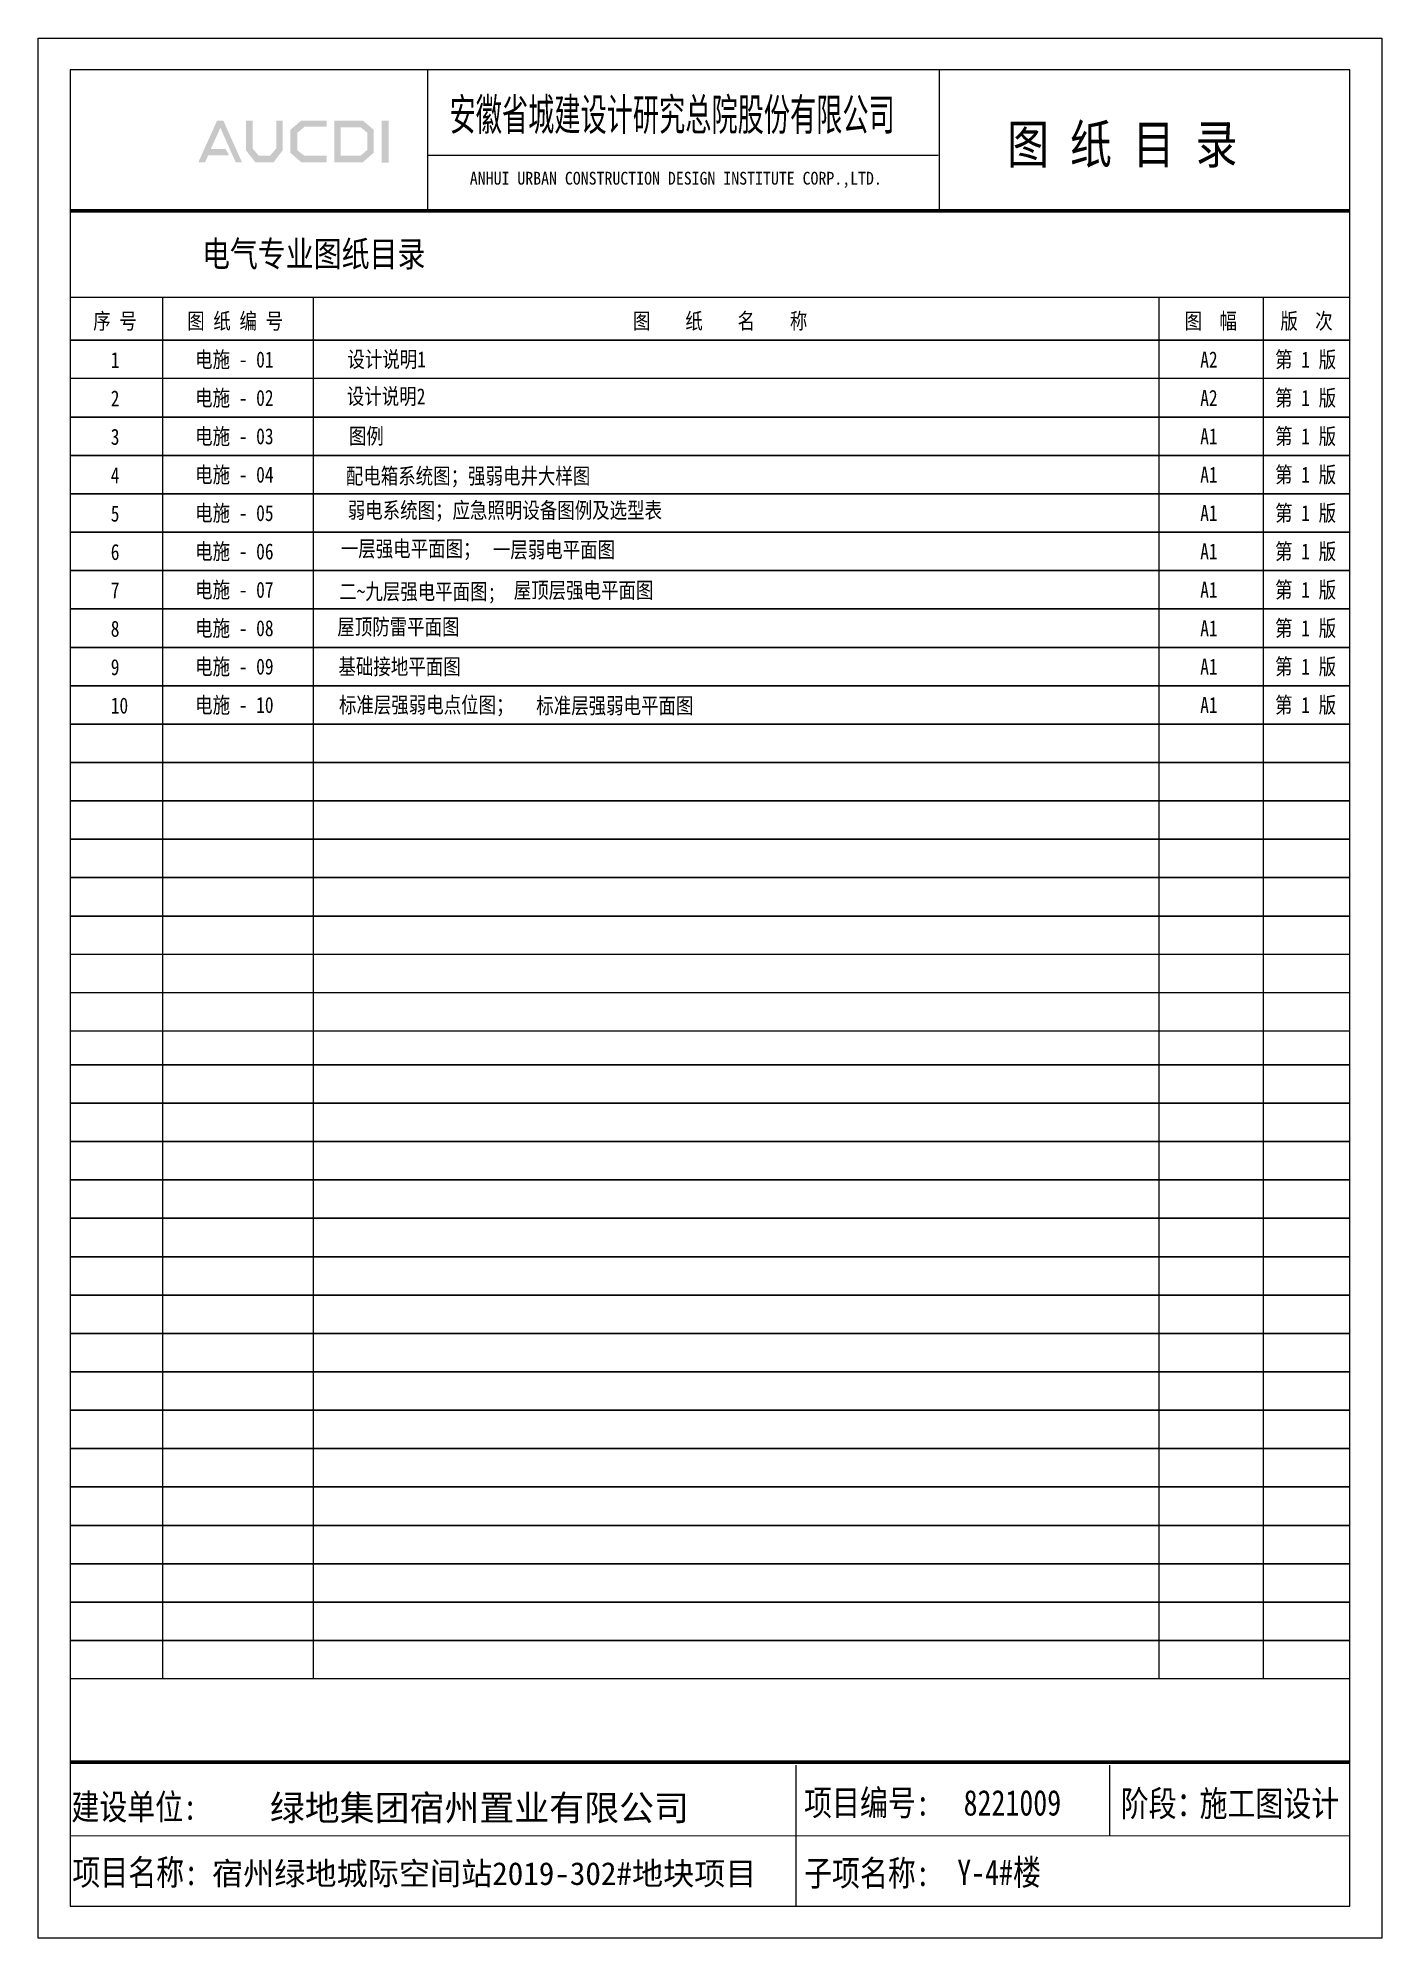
# Model space of a CAD drawing. Extents: x 5031545 to 5313844, y -886381 to -283477.
# Drawn here: x 5061544 to 5082544, y -666227 to -636527 of the extents above; entities that cross this region are included whole.
import ezdxf

# ---------------------------------------------------------------- set-up
doc = ezdxf.new("R2010")
doc.units = 0
doc.header["$LTSCALE"] = 1000
doc.header["$MEASUREMENT"] = 0
doc.layers.add('图框', color=147, linetype='CONTINUOUS', lineweight=20)
doc.layers.add('图签', color=147, linetype='CONTINUOUS', lineweight=18)
doc.layers.add('图签文字', color=4, linetype='CONTINUOUS')
doc.styles.add('宋体', font='', dxfattribs={"height": 4})
doc.styles.add('建筑图签-1', font='simhei.ttf', dxfattribs={"width": 0.7})
doc.styles.get('宋体').set_extended_font_data('SimSun')

msp = doc.modelspace()

# ---------------------------------------------------------------- texts
at = {"layer": '图签', "color": 6, "style": '宋体'}
for s, height, p in [('绿地集团宿州置业有限公司', 400, (5065166.6, -664392.9)), ('宿州绿地城际空间站2019-302#地块项目', 356.677, (5064262, -665397.7))]:
    msp.add_text(s, height=height, dxfattribs=at).set_placement(p)
at = {"layer": '图签文字', "color": 7, "style": '建筑图签-1'}
for s, height, width, p in [('安徽省城建设计研究总院股份有限公司', 500, 0.6, (5067974.2, -637972.3)), ('图 纸 目 录', 600, 0.8, (5076686.6, -638486.4)), ('序 号', 250, 0.8, (5062406, -641075.6)), ('图 纸 编 号', 250, 0.8, (5063873.7, -641075.6)), ('图    纸    名    称', 250, 0.8, (5070840.7, -641075.6)), ('图  幅', 250, 0.8, (5079459.3, -641075.6)), ('版  次', 250, 0.8, (5080955.8, -641075.6)), ('1', 250, 0.8, (5062680.2, -641686.1)), ('电施 - 01', 250, 0.8, (5063998.3, -641677.4)), ('设计说明1', 250, 0.8, (5066377.7, -641674.7)), ('A2', 250, 0.8, (5079703.6, -641677.4)), ('第 1 版', 250, 0.8, (5080873, -641677.4)), ('2', 250, 0.8, (5062680.2, -642286.1)), ('电施 - 02', 250, 0.8, (5063998.3, -642277.4)), ('设计说明2', 250, 0.8, (5066369.4, -642252.7)), ('A2', 250, 0.8, (5079703.6, -642277.4)), ('第 1 版', 250, 0.8, (5080873, -642277.4)), ('3', 250, 0.8, (5062680.2, -642886.1)), ('电施 - 03', 250, 0.8, (5063998.3, -642877.4)), ('图例', 250, 0.8, (5066400.6, -642874.3)), ('A1', 250, 0.8, (5079703.6, -642877.4)), ('第 1 版', 250, 0.8, (5080873, -642877.4)), ('4', 250, 0.8, (5062680.2, -643486.1)), ('电施 - 04', 250, 0.8, (5063998.3, -643477.4)), ('配电箱系统图；强弱电井大样图', 250, 0.8, (5066353.7, -643498.4)), ('A1', 250, 0.8, (5079703.6, -643477.4)), ('第 1 版', 250, 0.8, (5080873, -643477.4)), ('5', 250, 0.8, (5062680.2, -644086.1)), ('电施 - 05', 250, 0.8, (5063998.3, -644077.4)), ('弱电系统图；应急照明设备图例及选型表', 250, 0.8, (5066383.5, -644033.6)), ('A1', 250, 0.8, (5079703.6, -644077.4)), ('第 1 版', 250, 0.8, (5080873, -644077.4)), ('6', 250, 0.8, (5062680.2, -644686.1)), ('电施 - 06', 250, 0.8, (5063998.3, -644677.4)), ('一层强电平面图；', 250, 0.8, (5066274.6, -644634.8)), ('一层弱电平面图', 250, 0.8, (5068649.9, -644651.1)), ('A1', 250, 0.8, (5079703.6, -644677.4)), ('第 1 版', 250, 0.8, (5080873, -644677.4)), ('7', 250, 0.8, (5062680.2, -645286.1)), ('电施 - 07', 250, 0.8, (5063998.3, -645277.4)), ('二~九层强电平面图;', 250, 0.8, (5066249.7, -645303.3)), ('屋顶层强电平面图', 250, 0.8, (5068976.5, -645283.5)), ('A1', 250, 0.8, (5079703.6, -645277.4)), ('第 1 版', 250, 0.8, (5080873, -645277.4)), ('8', 250, 0.8, (5062680.2, -645886.1)), ('电施 - 08', 250, 0.8, (5063998.3, -645877.4)), ('屋顶防雷平面图', 250, 0.8, (5066220, -645855)), ('A1', 250, 0.8, (5079703.6, -645877.4)), ('第 1 版', 250, 0.8, (5080873, -645877.4)), ('9', 250, 0.8, (5062680.2, -646486.1)), ('电施 - 09', 250, 0.8, (5063998.3, -646477.4)), ('基础接地平面图', 250, 0.8, (5066238, -646477.3)), ('A1', 250, 0.8, (5079703.6, -646477.4)), ('第 1 版', 250, 0.8, (5080873, -646477.4)), ('10', 250, 0.8, (5062680.2, -647086.1)), ('电施 - 10', 250, 0.8, (5063998.3, -647077.4)), ('标准层强弱电点位图；', 250, 0.8, (5066245.6, -647076.1)), ('标准层强弱电平面图', 250, 0.8, (5069328.9, -647088.4)), ('A1', 250, 0.8, (5079703.6, -647077.4)), ('第 1 版', 250, 0.8, (5080873, -647077.4)), (' 建设单位: ', 400, 0.8, (5061847.4, -664377.8)), ('项目编号:', 400, 0.8, (5073513.9, -664312.8)), ('阶段：', 400, 0.8, (5078461.1, -664325.2)), ('项目名称:', 400, 0.8, (5062080.9, -665400.3)), ('子项名称:', 400, 0.8, (5073513.9, -665412.6))]:
    msp.add_text(s, height=height, dxfattribs=dict(at, width=width)).set_placement(p)
at = {"layer": '图签文字', "linetype": 'Continuous', "style": '建筑图签-1', "width": 0.91}
msp.add_text('ANHUI URBAN CONSTRUCTION DESIGN INSTITUTE CORP.,LTD.', height=200, dxfattribs=at).set_placement((5068290.3, -638818.8))
at = {"layer": '图签文字', "style": '建筑图签-1', "width": 0.8}
msp.add_text('电气专业图纸目录', height=400, dxfattribs=at).set_placement((5064105.7, -640101.2))
at = {"layer": '图签文字', "color": 6, "style": '建筑图签-1', "width": 0.8}
for s, p in [('8221009', (5076006.7, -664312.8)), ('施工图设计', (5079693.8, -664325.2)), ('Y-4#楼', (5075906.9, -665400.3))]:
    msp.add_text(s, height=400, dxfattribs=at).set_placement(p)

# ---------------------------------------------------------------- hatches: boundary and pattern name
at = {"layer": '图签文字'}
h = msp.add_hatch(color=4, dxfattribs=at)
h.paths.add_polyline_path([(5066914.7, -637821.5), (5067021.5, -637821.5), (5067021.5, -638476.3), (5066914.7, -638476.3)])
h.paths.add_polyline_path([(5066274.9, -637920.7), (5066274.9, -638367.8), (5066581.4, -638367.8), (5066686.9, -638277.1), (5066686.9, -638006.3), (5066584.6, -637920.7)], flags=16)
h.paths.add_polyline_path([(5066174.5, -637820.3), (5066174.5, -638468.1), (5066618.6, -638468.1), (5066787.3, -638323.2), (5066787.3, -637959.4), (5066621, -637820.3)])
h.paths.add_polyline_path([(5066053.1, -637817.2), (5066053.1, -637915.2), (5065707, -637915.2), (5065594.2, -638009.5), (5065594.2, -638281.3), (5065707, -638368.3), (5066054.9, -638368.3), (5066054.9, -638471.8), (5065660.8, -638471.8), (5065488.7, -638323.9), (5065488.7, -637959.6), (5065657.1, -637817.2)])
h.paths.add_polyline_path([(5064792.6, -637818.7), (5064895.1, -637818.7), (5064895.1, -638252.8), (5064992.1, -638364.5), (5065171, -638364.5), (5065268, -638252.8), (5065268, -637818.7), (5065364.9, -637818.7), (5065364.9, -638284.4), (5065225.1, -638468.9), (5064938, -638468.9), (5064792.6, -638282.6)])
h.paths.add_polyline_path([(5064340.5, -637819.9), (5064440, -637819.9), (5064730.6, -638469.5), (5064632.3, -638469.5), (5064393.1, -637930.5), (5064244.2, -638260.6), (5064475.1, -638260.6), (5064526.6, -638358.5), (5064202.7, -638358.5), (5064152.9, -638471.3), (5064048.3, -638471.3)])

# ---------------------------------------------------------------- linework, layer by layer
at = {"layer": '图框'}
for p, q in [((5082043.6, -637026.8), (5062043.6, -637026.8)), ((5062043.6, -637026.8), (5062043.6, -665726.8)), ((5067636.9, -639226.8), (5067636.9, -637026.8)), ((5075627.7, -639226.8), (5075627.7, -637026.8)), ((5082043.6, -665726.8), (5082043.6, -637026.8)), ((5075606.6, -638364.8), (5067636.9, -638364.8)), ((5062043.6, -640576.8), (5082043.6, -640576.8)), ((5062043.6, -640576.8), (5062043.6, -660376.8)), ((5062043.6, -640576.8), (5062043.6, -664576.8)), ((5063487.8, -640576.8), (5063487.8, -662176.8)), ((5065845, -640576.8), (5065845, -662176.8)), ((5079055.2, -640576.8), (5079055.2, -662176.8)), ((5080689.4, -640576.8), (5080689.4, -662176.8)), ((5062043.6, -641251.8), (5082043.6, -641251.8)), ((5062043.6, -641251.8), (5082043.6, -641251.8)), ((5082043.6, -641251.8), (5062043.6, -641251.8)), ((5082043.6, -641251.8), (5062043.6, -641251.8)), ((5082043.6, -641851.8), (5062043.6, -641851.8)), ((5082043.6, -642451.8), (5062043.6, -642451.8)), ((5062043.6, -642451.8), (5082043.6, -642451.8)), ((5062043.6, -642451.8), (5082043.6, -642451.8)), ((5082043.6, -642451.8), (5062043.6, -642451.8)), ((5062043.6, -643051.8), (5082043.6, -643051.8)), ((5062043.6, -643051.8), (5082043.6, -643051.8)), ((5082043.6, -643051.8), (5062043.6, -643051.8)), ((5082043.6, -643051.8), (5062043.6, -643051.8)), ((5062043.6, -643651.8), (5082043.6, -643651.8)), ((5062043.6, -643651.8), (5082043.6, -643651.8)), ((5082043.6, -643651.8), (5062043.6, -643651.8)), ((5082043.6, -643651.8), (5062043.6, -643651.8)), ((5062043.6, -644251.8), (5082043.6, -644251.8)), ((5062043.6, -644251.8), (5082043.6, -644251.8)), ((5082043.6, -644251.8), (5062043.6, -644251.8)), ((5082043.6, -644251.8), (5062043.6, -644251.8)), ((5082043.6, -644251.8), (5062043.6, -644251.8)), ((5082043.6, -644251.8), (5062043.6, -644251.8)), ((5082043.6, -644851.8), (5062043.6, -644851.8)), ((5062043.6, -644851.8), (5082043.6, -644851.8)), ((5062043.6, -644851.8), (5082043.6, -644851.8)), ((5082043.6, -644851.8), (5062043.6, -644851.8)), ((5062043.6, -645451.8), (5082043.6, -645451.8)), ((5062043.6, -645451.8), (5082043.6, -645451.8)), ((5082043.6, -645451.8), (5062043.6, -645451.8)), ((5082043.6, -645451.8), (5062043.6, -645451.8)), ((5062043.6, -646051.8), (5082043.6, -646051.8)), ((5062043.6, -646051.8), (5082043.6, -646051.8)), ((5082043.6, -646051.8), (5062043.6, -646051.8)), ((5082043.6, -646051.8), (5062043.6, -646051.8)), ((5062043.6, -646651.8), (5082043.6, -646651.8)), ((5062043.6, -646651.8), (5082043.6, -646651.8)), ((5082043.6, -646651.8), (5062043.6, -646651.8)), ((5082043.6, -646651.8), (5062043.6, -646651.8)), ((5082043.6, -646651.8), (5062043.6, -646651.8)), ((5082043.6, -646651.8), (5062043.6, -646651.8)), ((5082043.6, -647251.8), (5062043.6, -647251.8)), ((5062043.6, -647251.8), (5082043.6, -647251.8)), ((5062043.6, -647251.8), (5082043.6, -647251.8)), ((5082043.6, -647251.8), (5062043.6, -647251.8)), ((5062043.6, -647851.8), (5082043.6, -647851.8)), ((5062043.6, -647851.8), (5082043.6, -647851.8)), ((5082043.6, -647851.8), (5062043.6, -647851.8)), ((5082043.6, -647851.8), (5062043.6, -647851.8)), ((5062043.6, -648451.8), (5082043.6, -648451.8)), ((5062043.6, -648451.8), (5082043.6, -648451.8)), ((5082043.6, -648451.8), (5062043.6, -648451.8)), ((5082043.6, -648451.8), (5062043.6, -648451.8)), ((5062043.6, -649051.8), (5082043.6, -649051.8)), ((5062043.6, -649051.8), (5082043.6, -649051.8)), ((5082043.6, -649051.8), (5062043.6, -649051.8)), ((5082043.6, -649051.8), (5062043.6, -649051.8)), ((5082043.6, -649051.8), (5062043.6, -649051.8)), ((5082043.6, -649051.8), (5062043.6, -649051.8)), ((5082043.6, -649651.8), (5062043.6, -649651.8)), ((5062043.6, -649651.8), (5082043.6, -649651.8)), ((5062043.6, -649651.8), (5082043.6, -649651.8)), ((5082043.6, -649651.8), (5062043.6, -649651.8)), ((5062043.6, -650251.8), (5082043.6, -650251.8)), ((5062043.6, -650251.8), (5082043.6, -650251.8)), ((5082043.6, -650251.8), (5062043.6, -650251.8)), ((5082043.6, -650251.8), (5062043.6, -650251.8)), ((5082043.6, -650851.8), (5062043.6, -650851.8)), ((5082043.6, -651451.8), (5062043.6, -651451.8)), ((5082043.6, -651451.8), (5062043.6, -651451.8)), ((5082043.6, -652051.8), (5062043.6, -652051.8)), ((5082043.6, -652576.8), (5062043.6, -652576.8)), ((5062043.6, -652576.8), (5082043.6, -652576.8)), ((5062043.6, -652576.8), (5082043.6, -652576.8)), ((5082043.6, -652576.8), (5062043.6, -652576.8)), ((5062043.6, -653176.8), (5082043.6, -653176.8)), ((5062043.6, -653176.8), (5082043.6, -653176.8)), ((5082043.6, -653176.8), (5062043.6, -653176.8)), ((5082043.6, -653176.8), (5062043.6, -653176.8)), ((5062043.6, -653776.8), (5082043.6, -653776.8)), ((5062043.6, -653776.8), (5082043.6, -653776.8)), ((5082043.6, -653776.8), (5062043.6, -653776.8)), ((5082043.6, -653776.8), (5062043.6, -653776.8)), ((5062043.6, -654376.8), (5082043.6, -654376.8)), ((5062043.6, -654376.8), (5082043.6, -654376.8)), ((5082043.6, -654376.8), (5062043.6, -654376.8)), ((5082043.6, -654376.8), (5062043.6, -654376.8)), ((5082043.6, -654376.8), (5062043.6, -654376.8)), ((5082043.6, -654376.8), (5062043.6, -654376.8)), ((5082043.6, -654976.8), (5062043.6, -654976.8)), ((5062043.6, -654976.8), (5082043.6, -654976.8)), ((5062043.6, -654976.8), (5082043.6, -654976.8)), ((5082043.6, -654976.8), (5062043.6, -654976.8)), ((5062043.6, -655576.8), (5082043.6, -655576.8)), ((5062043.6, -655576.8), (5082043.6, -655576.8)), ((5082043.6, -655576.8), (5062043.6, -655576.8)), ((5082043.6, -655576.8), (5062043.6, -655576.8)), ((5062043.6, -656176.8), (5082043.6, -656176.8)), ((5062043.6, -656176.8), (5082043.6, -656176.8)), ((5082043.6, -656176.8), (5062043.6, -656176.8)), ((5082043.6, -656176.8), (5062043.6, -656176.8)), ((5062043.6, -656776.8), (5082043.6, -656776.8)), ((5062043.6, -656776.8), (5082043.6, -656776.8)), ((5082043.6, -656776.8), (5062043.6, -656776.8)), ((5082043.6, -656776.8), (5062043.6, -656776.8)), ((5082043.6, -656776.8), (5062043.6, -656776.8)), ((5082043.6, -656776.8), (5062043.6, -656776.8)), ((5082043.6, -657376.8), (5062043.6, -657376.8)), ((5062043.6, -657376.8), (5082043.6, -657376.8)), ((5062043.6, -657376.8), (5082043.6, -657376.8)), ((5082043.6, -657376.8), (5062043.6, -657376.8)), ((5062043.6, -657976.8), (5082043.6, -657976.8)), ((5062043.6, -657976.8), (5082043.6, -657976.8)), ((5082043.6, -657976.8), (5062043.6, -657976.8)), ((5082043.6, -657976.8), (5062043.6, -657976.8)), ((5062043.6, -658576.8), (5082043.6, -658576.8)), ((5062043.6, -658576.8), (5082043.6, -658576.8)), ((5082043.6, -658576.8), (5062043.6, -658576.8)), ((5082043.6, -658576.8), (5062043.6, -658576.8)), ((5062043.6, -659176.8), (5082043.6, -659176.8)), ((5062043.6, -659176.8), (5082043.6, -659176.8)), ((5082043.6, -659176.8), (5062043.6, -659176.8)), ((5082043.6, -659176.8), (5062043.6, -659176.8)), ((5082043.6, -659176.8), (5062043.6, -659176.8)), ((5082043.6, -659176.8), (5062043.6, -659176.8)), ((5082043.6, -659776.8), (5062043.6, -659776.8)), ((5062043.6, -659776.8), (5082043.6, -659776.8)), ((5062043.6, -659776.8), (5082043.6, -659776.8)), ((5082043.6, -659776.8), (5062043.6, -659776.8)), ((5062043.6, -660376.8), (5082043.6, -660376.8)), ((5062043.6, -660376.8), (5082043.6, -660376.8)), ((5082043.6, -660376.8), (5062043.6, -660376.8)), ((5082043.6, -660376.8), (5062043.6, -660376.8)), ((5062043.6, -660976.8), (5082043.6, -660976.8)), ((5062043.6, -660976.8), (5082043.6, -660976.8)), ((5082043.6, -660976.8), (5062043.6, -660976.8)), ((5082043.6, -660976.8), (5062043.6, -660976.8)), ((5082043.6, -660976.8), (5062043.6, -660976.8)), ((5082043.6, -660976.8), (5062043.6, -660976.8)), ((5082043.6, -661576.8), (5062043.6, -661576.8)), ((5062043.6, -661576.8), (5082043.6, -661576.8)), ((5062043.6, -661576.8), (5082043.6, -661576.8)), ((5082043.6, -661576.8), (5062043.6, -661576.8)), ((5082043.6, -662176.8), (5062043.6, -662176.8)), ((5073386.5, -663526.8), (5073386.5, -665726.8)), ((5078288.4, -663526.8), (5078288.4, -664626.6)), ((5062043.6, -664627.8), (5082043.6, -664626.3)), ((5062043.6, -665726.8), (5082043.6, -665726.8))]:
    msp.add_line(p, q, dxfattribs=at)
for points in [[(5082543.6, -636526.8), (5082543.6, -666226.8), (5061543.6, -666226.8), (5061543.6, -636526.8)], [(5082543.6, -636526.8), (5082543.6, -666226.8), (5061543.6, -666226.8), (5061543.6, -636526.8)], [(5062043.6, -665726.8), (5082043.6, -665726.8), (5082043.6, -637026.8), (5062043.6, -637026.8)]]:
    msp.add_lwpolyline(points, close=True, dxfattribs=at)
at = {"layer": '图框', "const_width": 56.2}
for points in [[(5062043.6, -639226.8), (5082043.6, -639226.8)], [(5062043.6, -663476.6), (5082043.6, -663476.6)]]:
    msp.add_lwpolyline(points, dxfattribs=at)

msp.set_redraw_order([(e.dxf.handle, doc.entitydb.next_handle()) for e in msp.query("TEXT MTEXT ATTDEF DIMENSION ARC_DIMENSION")])  # texts and dimensions are drawn at this point

doc.saveas('drawing.dxf')
